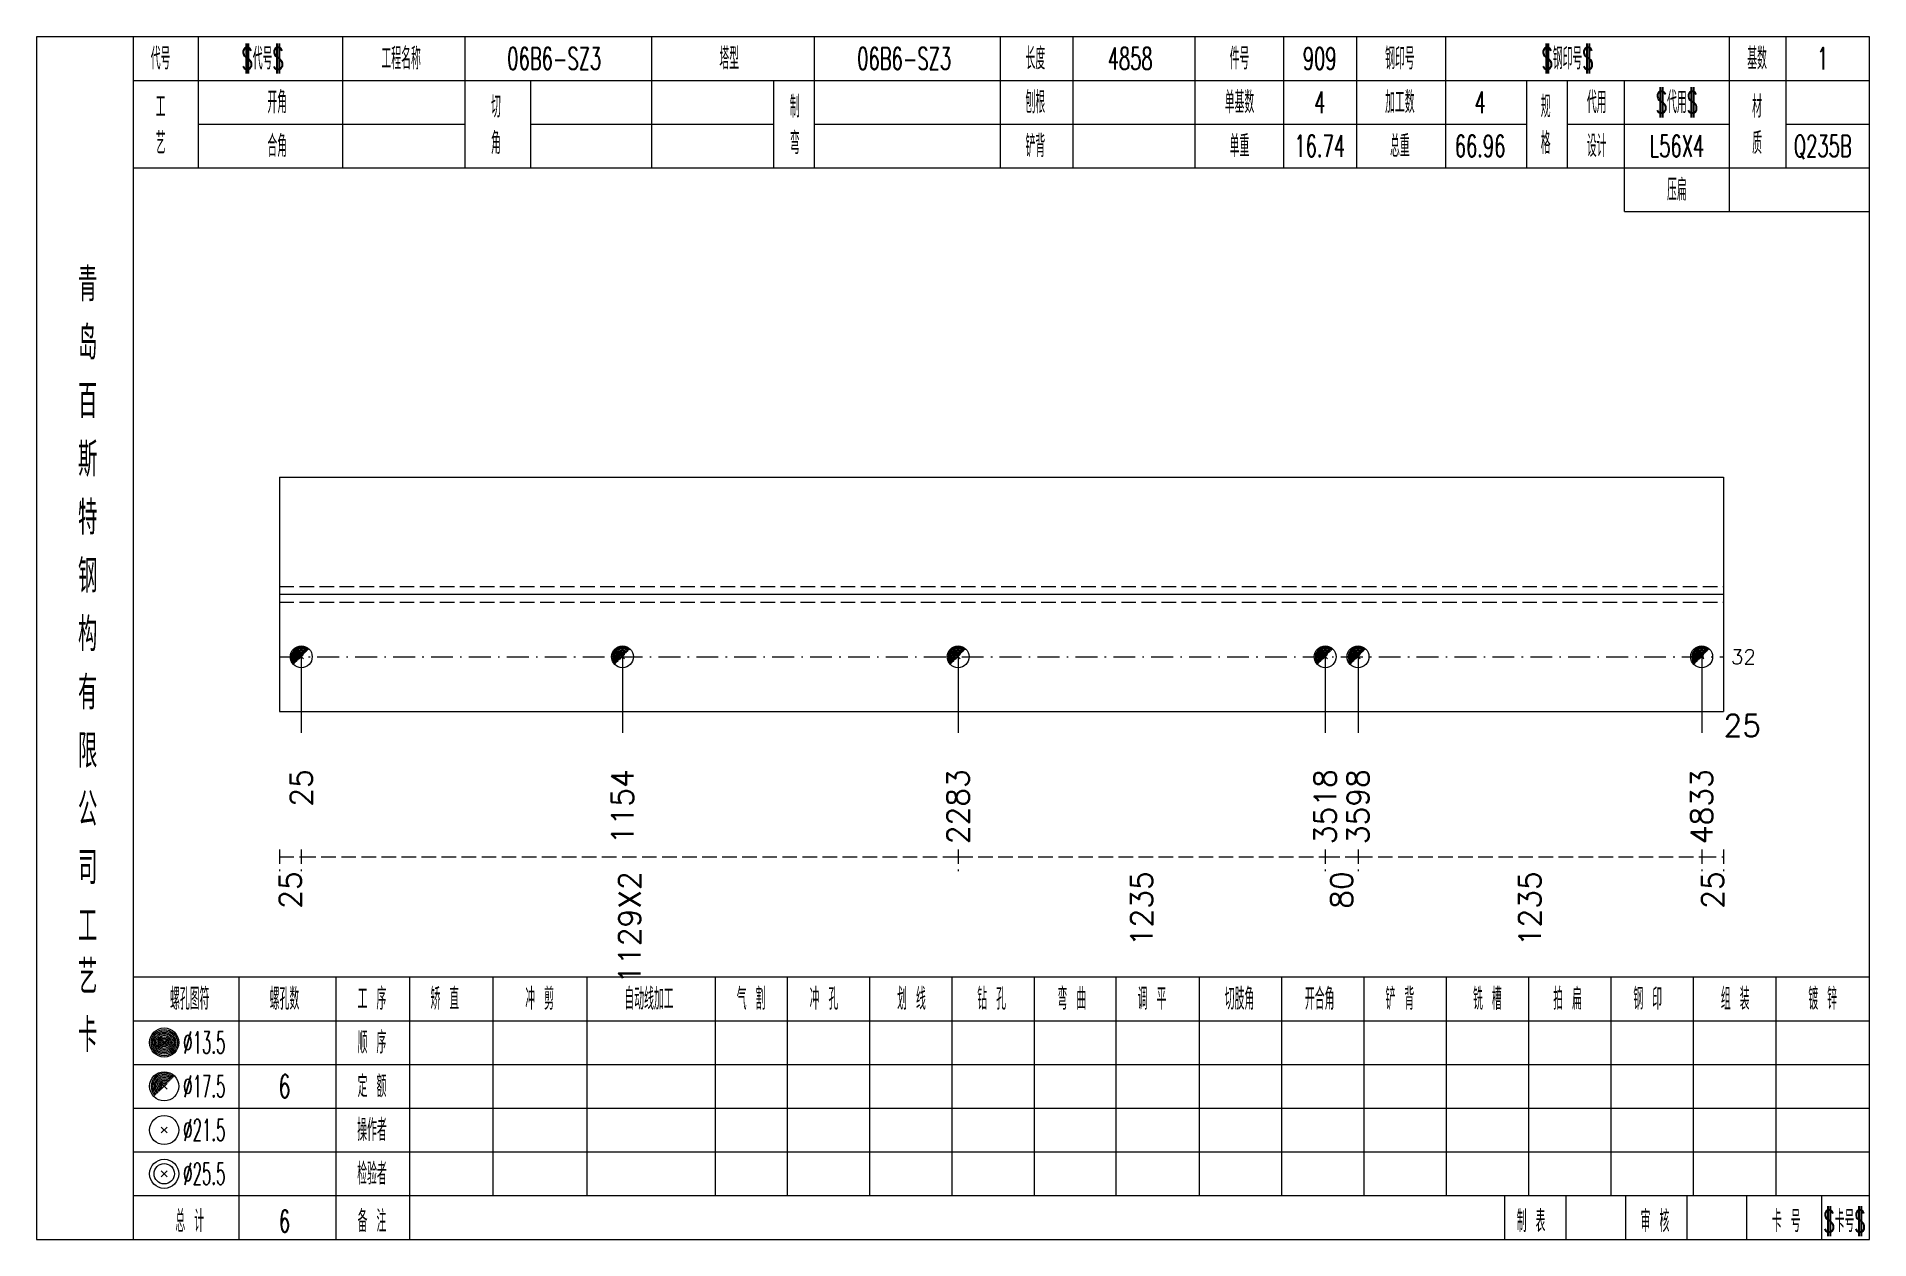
# Model space of a CAD drawing. Extents: x -533 to 8774, y 0 to 7979.
# Drawn here: x 0 to 251.4, y 1033.7 to 1198.7 of the extents above; entities that cross this region are included whole.
import ezdxf
from ezdxf.enums import TextEntityAlignment as Align

# ---------------------------------------------------------------- set-up
doc = ezdxf.new("R2010")
doc.units = 0
doc.header["$MEASUREMENT"] = 0
doc.linetypes.add('一点画线', pattern=[5.2, 3, -1, 0.2, -1])
doc.linetypes.add('虚线', pattern=[2.75, 2, -0.75])
doc.layers.get('0').update_dxf_attribs({"linetype": 'CONTINUOUS', "lineweight": 25})
for name, color, linetype, lineweight in [('1', 7, 'CONTINUOUS', 25), ('4', 7, 'CONTINUOUS', 25), ('5', 7, 'CONTINUOUS', 25)]:
    doc.layers.add(name, color=color, linetype=linetype, lineweight=lineweight)
doc.styles.get("Standard").update_dxf_attribs({"font": 'simplex.shx', "width": 0.7, "height": 3, "bigfont": 'gbhzfs.shx'})

msp = doc.modelspace()

# ---------------------------------------------------------------- texts
at = {"color": 7, "linetype": 'Continuous', "lineweight": 13}
msp.add_text('32', height=2, dxfattribs=at).set_placement((232.4, 1113.63), align=Align.MIDDLE_LEFT)
at = {"color": 8, "linetype": 'Continuous', "lineweight": 9}
for s, p in [('25', (34.8, 1084.2)), ('1129X2', (81.35, 1084.2)), ('1235', (151.58, 1084.2)), ('80', (179.01, 1084.2)), ('1235', (204.83, 1084.2)), ('25', (229.9, 1084.2))]:
    msp.add_text(s, height=3, rotation=90, dxfattribs=at).set_placement(p, align=Align.MIDDLE_RIGHT)
at = {"layer": '1', "color": 7, "linetype": 'Continuous', "lineweight": 13}
msp.add_text('25', height=3, dxfattribs=at).set_placement((231.4, 1104.2), align=Align.MIDDLE_LEFT)
for s, p in [('25', (36.3, 1098.2)), ('1154', (80.36, 1098.2)), ('2283', (126.4, 1098.2)), ('3518', (176.76, 1098.2)), ('3598', (181.26, 1098.2)), ('4833', (228.4, 1098.2))]:
    msp.add_text(s, height=3, rotation=90, dxfattribs=at).set_placement(p, align=Align.MIDDLE_RIGHT)
at = {"layer": '4', "color": 1, "linetype": 'Continuous', "lineweight": 13}
for s, height, width, p in [('代号', 3, 0.6, (17, 1195.7)), ('$代号$', 3, 0.6, (31, 1195.7)), ('工程名称', 3, 0.6, (50, 1195.7)), ('06B6-SZ3', 3, 0.6, (71, 1195.7)), ('塔型', 3, 0.6, (95, 1195.7)), ('06B6-SZ3', 3, 0.6, (119, 1195.7)), ('长度', 3, 0.6, (137, 1195.7)), ('4858', 3, 0.6, (150, 1195.7)), ('件号', 3, 0.6, (165, 1195.7)), ('909', 3, 0.6, (176, 1195.7)), ('钢印号', 3, 0.6, (187, 1195.7)), ('$钢印号$', 3, 0.6, (210, 1195.7)), ('基数', 3, 0.6, (236, 1195.7)), ('1', 3, 0.6, (245, 1195.7)), ('$代用$', 3, 0.6, (225, 1189.7)), ('工', 3, 0.6, (17, 1189.1)), ('开角', 3, 0.6, (33, 1189.7)), ('切', 3, 0.6, (63, 1189.1)), ('制', 3, 0.6, (104, 1189.1)), ('刨根', 3, 0.6, (137, 1189.7)), ('单基数', 3, 0.6, (165, 1189.7)), ('4', 3, 0.6, (176, 1189.7)), ('加工数', 3, 0.6, (187, 1189.7)), ('4', 3, 0.6, (198, 1189.7)), ('规', 3, 0.6, (207, 1189.1)), ('代用', 3, 0.6, (214, 1189.7)), ('材', 3, 0.6, (236, 1189.1)), ('艺', 3, 0.6, (17, 1184.1)), ('合角', 3, 0.6, (33, 1183.7)), ('角', 3, 0.6, (63, 1184.1)), ('弯', 3, 0.6, (104, 1184.1)), ('铲背', 3, 0.6, (137, 1183.7)), ('单重', 3, 0.6, (165, 1183.7)), ('16.74', 3, 0.6, (176, 1183.7)), ('总重', 3, 0.6, (187, 1183.7)), ('66.96', 3, 0.6, (198, 1183.7)), ('格', 3, 0.6, (207, 1184.1)), ('设计', 3, 0.6, (214, 1183.7)), ('L56X4', 3, 0.6, (225, 1183.7)), ('质', 3, 0.6, (236, 1184.1)), ('Q235B', 3, 0.6, (245, 1183.7)), ('压扁', 3, 0.6, (225, 1177.7)), ('青', 4.6, 0.8, (7, 1164.7)), ('岛', 4.6, 0.8, (7, 1156.7)), ('百', 4.6, 0.8, (7, 1148.7)), ('斯', 4.6, 0.8, (7, 1140.7)), ('特', 4.6, 0.8, (7, 1132.7)), ('钢', 4.6, 0.8, (7, 1124.7)), ('构', 4.6, 0.8, (7, 1116.7)), ('有', 4.6, 0.8, (7, 1108.7)), ('限', 4.6, 0.8, (7, 1100.7)), ('公', 4.6, 0.8, (7, 1092.7)), ('司', 4.6, 0.8, (7, 1084.7)), ('工', 4.6, 0.8, (7, 1076.7)), ('艺', 4.6, 0.8, (7, 1069.7)), ('螺孔图符', 3, 0.6, (21, 1066.7)), ('螺孔数', 3, 0.6, (34, 1066.7)), ('工 序', 3, 0.6, (46, 1066.7)), ('矫 直', 3, 0.6, (56, 1066.7)), ('冲 剪', 3, 0.6, (69, 1066.7)), ('自动线加工', 3, 0.6, (84, 1066.7)), ('气 割', 3, 0.6, (98, 1066.7)), ('冲 孔', 3, 0.6, (108, 1066.7)), ('划 线', 3, 0.6, (120, 1066.7)), ('钻 孔', 3, 0.6, (131, 1066.7)), ('弯 曲', 3, 0.6, (142, 1066.7)), ('切肢角', 3, 0.6, (165, 1066.7)), ('开合角', 3, 0.6, (176, 1066.7)), ('铲 背', 3, 0.6, (187, 1066.7)), ('铣 槽', 3, 0.6, (199, 1066.7)), ('拍 扁', 3, 0.6, (210, 1066.7)), ('钢 印', 3, 0.6, (221, 1066.7)), ('组 装', 3, 0.6, (233, 1066.7)), ('镀 锌', 3, 0.6, (245, 1066.7)), ('调 平', 3, 0.6, (153, 1066.7)), ('卡', 4.6, 0.8, (7, 1061.7)), ('%%C13.5', 3, 0.5, (23, 1060.7)), ('顺 序', 3, 0.6, (46, 1060.7)), ('%%C17.5', 3, 0.5, (23, 1054.7)), ('6', 3.2, 0.6, (34, 1054.7)), ('定 额', 3, 0.6, (46, 1054.7)), ('%%C21.5', 3, 0.5, (23, 1048.7)), ('操作者', 3, 0.6, (46, 1048.7)), ('%%C25.5', 3, 0.5, (23, 1042.7)), ('检验者', 3, 0.6, (46, 1042.7)), ('总 计', 3, 0.6, (21, 1036.2)), ('6', 3, 0.6, (34, 1036.2)), ('备 注', 3, 0.6, (46, 1036.2)), ('制 表', 3, 0.6, (205, 1036.2)), ('审 核', 3, 0.6, (222, 1036.2)), ('卡 号', 3, 0.6, (240, 1036.2)), ('$卡号$', 3, 0.6, (248, 1036.2))]:
    msp.add_text(s, height=height, dxfattribs=dict(at, width=width)).set_placement(p, align=Align.MIDDLE_CENTER)

# ---------------------------------------------------------------- blocks, each defined once
blk = doc.blocks.new('孔17.5')
at = {"layer": '5', "color": 7, "linetype": 'Continuous', "lineweight": 0}
for p, q in [((-0.2, -0.2), (0.2, 0.2)), ((-0.2, 0.2), (0.2, -0.2))]:
    blk.add_line(p, q, dxfattribs=at)
at = {"layer": '5', "color": 7, "linetype": 'Continuous', "lineweight": 13}
blk.add_circle((0, 0), 1, dxfattribs=at)
for radius in [0.9, 0.8, 0.7, 0.6, 0.5, 0.4, 0.3, 0.2, 0.1]:
    blk.add_arc((0, 0), radius, 45, 225, dxfattribs=at)

# ---------------------------------------------------------------- linework, layer by layer
at = {"color": 7, "linetype": 'Continuous', "lineweight": 18}
for p, q in [((33.3, 1138.27), (33.3, 1106.13)), ((33.3, 1138.27), (231.4, 1138.27)), ((231.4, 1138.27), (231.4, 1106.13)), ((33.3, 1122.2), (231.4, 1122.2))]:
    msp.add_line(p, q, dxfattribs=at)
at = {"color": 1, "linetype": '虚线', "lineweight": 18}
for p, q in [((33.3, 1123.27), (231.4, 1123.27)), ((33.3, 1121.13), (231.4, 1121.13))]:
    msp.add_line(p, q, dxfattribs=at)
at = {"color": 3, "linetype": '一点画线', "lineweight": 13}
msp.add_line((33.3, 1113.63), (231.4, 1113.63), dxfattribs=at)
at = {"color": 7, "linetype": 'Continuous', "lineweight": 13}
for p, q in [((36.3, 1113.63), (36.3, 1103.2)), ((80.36, 1113.63), (80.36, 1103.2)), ((126.4, 1113.63), (126.4, 1103.2)), ((176.76, 1113.63), (176.76, 1103.2)), ((181.26, 1113.63), (181.26, 1103.2)), ((228.4, 1113.63), (228.4, 1103.2))]:
    msp.add_line(p, q, dxfattribs=at)
at = {"color": 8, "linetype": '虚线', "lineweight": 9}
for p, q in [((33.3, 1087.2), (33.3, 1084.2)), ((33.3, 1086.2), (36.3, 1086.2)), ((36.3, 1087.2), (36.3, 1084.2)), ((36.3, 1087.2), (36.3, 1084.2)), ((36.3, 1086.2), (126.4, 1086.2)), ((126.4, 1087.2), (126.4, 1084.2)), ((126.4, 1087.2), (126.4, 1084.2)), ((126.4, 1086.2), (176.76, 1086.2)), ((176.76, 1087.2), (176.76, 1084.2)), ((176.76, 1087.2), (176.76, 1084.2)), ((176.76, 1086.2), (181.26, 1086.2)), ((181.26, 1087.2), (181.26, 1084.2)), ((181.26, 1087.2), (181.26, 1084.2)), ((181.26, 1086.2), (228.4, 1086.2)), ((228.4, 1087.2), (228.4, 1084.2)), ((228.4, 1087.2), (228.4, 1084.2)), ((228.4, 1086.2), (231.4, 1086.2)), ((231.4, 1087.2), (231.4, 1084.2))]:
    msp.add_line(p, q, dxfattribs=at)
at = {"layer": '1', "color": 7, "linetype": 'Continuous', "lineweight": 18}
msp.add_line((33.3, 1106.13), (231.4, 1106.13), dxfattribs=at)
at = {"layer": '4', "color": 1, "linetype": 'Continuous', "lineweight": 18}
for p, q in [((13.3, 1033.7), (13.3, 1198.7)), ((22.2, 1180.7), (22.2, 1198.7)), ((42, 1180.7), (42, 1198.7)), ((58.8, 1180.7), (58.8, 1198.7)), ((84.4, 1180.7), (84.4, 1198.7)), ((106.7, 1180.7), (106.7, 1198.7)), ((132.2, 1180.7), (132.2, 1198.7)), ((142.2, 1180.7), (142.2, 1198.7)), ((158.9, 1180.7), (158.9, 1198.7)), ((171.1, 1180.7), (171.1, 1198.7)), ((181.1, 1180.7), (181.1, 1198.7)), ((193.3, 1180.7), (193.3, 1198.7)), ((232.2, 1174.7), (232.2, 1198.7)), ((240, 1180.7), (240, 1198.7)), ((13.3, 1192.7), (251.4, 1192.7)), ((67.8, 1180.7), (67.8, 1192.7)), ((101.1, 1180.7), (101.1, 1192.7)), ((204.4, 1180.7), (204.4, 1192.7)), ((210, 1180.7), (210, 1192.7)), ((217.8, 1174.7), (217.8, 1192.7)), ((22.2, 1186.7), (58.8, 1186.7)), ((67.8, 1186.7), (101.1, 1186.7)), ((106.7, 1186.7), (204.4, 1186.7)), ((210, 1186.7), (232.2, 1186.7)), ((240, 1186.7), (251.4, 1186.7)), ((13.3, 1180.7), (251.4, 1180.7)), ((217.8, 1174.7), (251.4, 1174.7)), ((13.3, 1069.7), (251.4, 1069.7)), ((27.8, 1033.7), (27.8, 1069.7)), ((41.1, 1033.7), (41.1, 1069.7)), ((51.2, 1033.7), (51.2, 1069.7)), ((62.6, 1039.7), (62.6, 1069.7)), ((75.5, 1039.7), (75.5, 1069.7)), ((93.1, 1039.7), (93.1, 1069.7)), ((103, 1039.7), (103, 1069.7)), ((114.3, 1039.7), (114.3, 1069.7)), ((125.6, 1039.7), (125.6, 1069.7)), ((136.9, 1039.7), (136.9, 1069.7)), ((148.1, 1039.7), (148.1, 1069.7)), ((159.5, 1039.7), (159.5, 1069.7)), ((170.8, 1039.7), (170.8, 1069.7)), ((182.1, 1039.7), (182.1, 1069.7)), ((193.4, 1039.7), (193.4, 1069.7)), ((204.7, 1039.7), (204.7, 1069.7)), ((216, 1039.7), (216, 1069.7)), ((227.3, 1039.7), (227.3, 1069.7)), ((238.6, 1039.7), (238.6, 1069.7)), ((13.3, 1063.7), (251.4, 1063.7)), ((13.3, 1057.7), (251.4, 1057.7)), ((13.3, 1051.7), (251.4, 1051.7)), ((13.3, 1045.7), (251.4, 1045.7)), ((13.3, 1039.7), (251.4, 1039.7)), ((201.4, 1033.7), (201.4, 1039.7)), ((209.8, 1033.7), (209.8, 1039.7)), ((218, 1033.7), (218, 1039.7)), ((226.4, 1033.7), (226.4, 1039.7)), ((234.6, 1033.7), (234.6, 1039.7)), ((244.9, 1033.7), (244.9, 1039.7))]:
    msp.add_line(p, q, dxfattribs=at)
at = {"layer": '4', "color": 7, "linetype": 'Continuous', "lineweight": 13}
for p, q in [((17.3, 1060.5), (17.7, 1060.9)), ((17.7, 1060.5), (17.3, 1060.9)), ((17.1, 1048.3), (17.9, 1049.1)), ((17.9, 1048.3), (17.1, 1049.1)), ((17.1, 1042.3), (17.9, 1043.1)), ((17.9, 1042.3), (17.1, 1043.1))]:
    msp.add_line(p, q, dxfattribs=at)
at = {"layer": '4', "color": 7, "linetype": 'Continuous', "lineweight": 0}
for p, q in [((17.1, 1054.3), (17.9, 1055.1)), ((17.1, 1055.1), (17.9, 1054.3))]:
    msp.add_line(p, q, dxfattribs=at)
at = {"layer": '4', "color": 1, "linetype": 'Continuous', "lineweight": 18}
msp.add_lwpolyline([(0, 1198.7), (0, 1033.7), (251.4, 1033.7), (251.4, 1198.7)], close=True, dxfattribs=at)
at = {"layer": '4', "color": 7, "linetype": 'Continuous', "lineweight": 13}
for centre, radius in [((17.5, 1060.7), 2), ((17.5, 1060.7), 1.8), ((17.5, 1060.7), 1.6), ((17.5, 1060.7), 1.4), ((17.5, 1060.7), 1.2), ((17.5, 1060.7), 1), ((17.5, 1060.7), 0.8), ((17.5, 1060.7), 0.6), ((17.5, 1060.7), 0.4), ((17.5, 1060.7), 0.2), ((17.5, 1054.7), 2), ((17.5, 1048.7), 2), ((17.5, 1042.7), 2), ((17.5, 1042.7), 1.4)]:
    msp.add_circle(centre, radius, dxfattribs=at)
for radius in [1.8, 1.6, 1.4, 1.2, 1, 0.8, 0.6, 0.4, 0.2]:
    msp.add_arc((17.5, 1054.7), radius, 45, 225, dxfattribs=at)

# ---------------------------------------------------------------- block references
at = {"layer": '1', "color": 7, "linetype": 'Continuous', "lineweight": 13, "xscale": 1.5, "yscale": 1.5, "zscale": 1.5}
for p in [(36.3, 1113.63), (80.36, 1113.63), (126.4, 1113.63), (176.76, 1113.63), (181.26, 1113.63), (228.4, 1113.63)]:
    msp.add_blockref('孔17.5', p, dxfattribs=at)

msp.set_redraw_order([(e.dxf.handle, doc.entitydb.next_handle()) for e in msp.query("TEXT MTEXT ATTDEF DIMENSION ARC_DIMENSION")])  # texts and dimensions are drawn at this point

doc.saveas('drawing.dxf')
